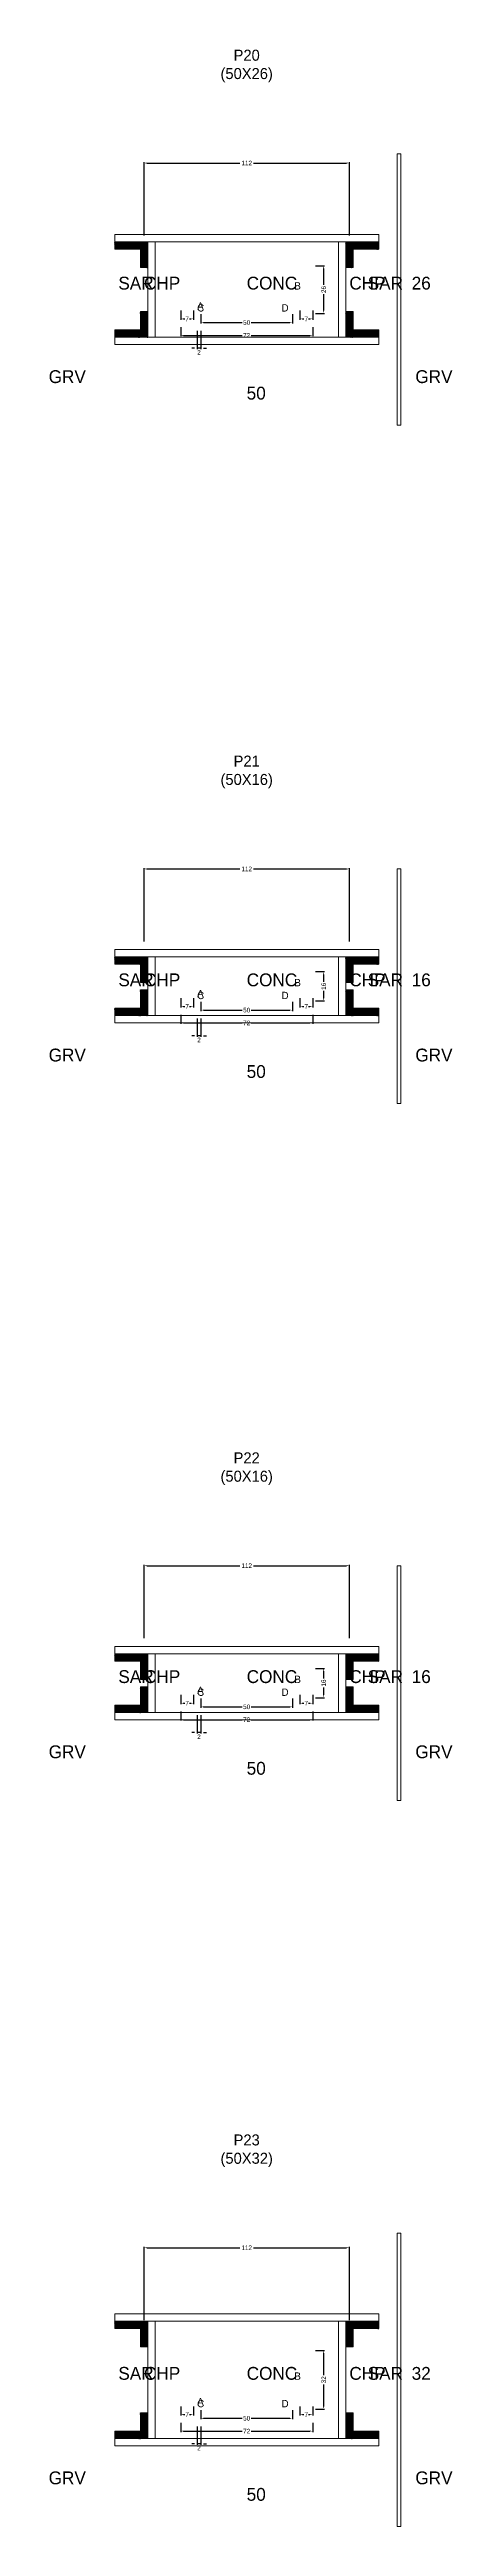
# Model space of a CAD drawing. Header units: centimetres. Extents: x -10500 to 4299, y -12546 to 295.
# Drawn here: x -108 to 112, y -4500 to -3149 of the extents above; entities that cross this region are included whole.
import ezdxf

# ---------------------------------------------------------------- set-up
doc = ezdxf.new("R2010")
doc.units = ezdxf.units.CM
for name, color, linetype in [('COTA', 241, 'Continuous'), ('Hachura', 251, 'Continuous'), ('NOMENCLATURA', 7, 'Continuous'), ('SARRAFO', 251, 'Continuous'), ('Texto Seção', 7, 'Continuous')]:
    doc.layers.add(name, color=color, linetype=linetype)
doc.dimstyles.new('cotax2', dxfattribs={"dimtxt": 2.5, "dimasz": 1.5, "dimexe": 0.5, "dimexo": 0.5, "dimgap": 0.5, "dimtad": 1, "dimcen": 2.5, "dimazin": 3, "dimtfac": 1, "dimtmove": 0, "dimatfit": 3})

msp = doc.modelspace()

# ---------------------------------------------------------------- texts
at = {"layer": 'NOMENCLATURA'}
for s, p in [('B', (26, -3280)), ('A', (-27, -3291)), ('C', (-27, -3292)), ('D', (19, -3292)), ('B', (26, -3660)), ('A', (-27, -3666)), ('C', (-27, -3667)), ('D', (19, -3667)), ('B', (26, -4040)), ('A', (-27, -4046)), ('C', (-27, -4047)), ('D', (19, -4047)), ('B', (26, -4420)), ('A', (-27, -4434)), ('C', (-27, -4435)), ('D', (19, -4435))]:
    msp.add_text(s, height=4, dxfattribs=at).set_placement(p)
at = {"layer": 'NOMENCLATURA', "char_height": 6, "attachment_point": 8}
for s, insert in [('P20\\P(50X26)', (0, -3167)), ('P21\\P(50X16)', (0, -3552)), ('P22\\P(50X16)', (0, -3932)), ('P23\\P(50X32)', (0, -4304))]:
    msp.add_mtext(s, dxfattribs=dict(at, insert=insert))
at = {"layer": 'Texto Seção'}
for s, p in [('SAR', (-70, -3280)), ('CHP', (-56, -3280)), ('CONC', (0, -3280)), ('CHP', (56, -3280)), ('SAR', (66, -3280)), ('26', (90, -3280)), ('GRV', (-108, -3331)), ('50', (0, -3340)), ('GRV', (92, -3331)), ('SAR', (-70, -3660)), ('CHP', (-56, -3660)), ('CONC', (0, -3660)), ('CHP', (56, -3660)), ('SAR', (66, -3660)), ('16', (90, -3660)), ('GRV', (-108, -3701)), ('GRV', (92, -3701)), ('50', (0, -3710)), ('SAR', (-70, -4040)), ('CHP', (-56, -4040)), ('CONC', (0, -4040)), ('CHP', (56, -4040)), ('SAR', (66, -4040)), ('16', (90, -4040)), ('GRV', (-108, -4081)), ('GRV', (92, -4081)), ('50', (0, -4090)), ('SAR', (-70, -4420)), ('CHP', (-56, -4420)), ('CONC', (0, -4420)), ('CHP', (56, -4420)), ('SAR', (66, -4420)), ('32', (90, -4420)), ('GRV', (-108, -4477)), ('GRV', (92, -4477)), ('50', (0, -4486))]:
    msp.add_text(s, height=7, dxfattribs=at).set_placement(p)

# ---------------------------------------------------------------- blocks, each defined once
blk = doc.blocks.new('_CLOSEDFILLED')
at = {"color": 0, "linetype": 'BYBLOCK'}
blk.add_solid([(-1, 0.16), (0, 0), (-1, -0.16)], dxfattribs=at)
blk = doc.blocks.new('*D422')
for p, q in [((-36, -4443.5), (-36, -4448.5)), ((36, -4443.5), (36, -4448.5)), ((-34.5, -4448), (-2.5, -4448)), ((2.5, -4448), (34.5, -4448))]:
    blk.add_line(p, q)
at = {"layer": 'Defpoints'}
for p in [(-36, -4443), (36, -4443), (-36, -4448)]:
    blk.add_point(p, dxfattribs=at)
at = {"layer": 'COTA', "xscale": 1.5, "yscale": 1.5, "rotation": 180}
blk.add_blockref('_CLOSEDFILLED', (-36, -4448), dxfattribs=at)
at = {"layer": 'COTA', "xscale": 1.5, "yscale": 1.5}
blk.add_blockref('_CLOSEDFILLED', (36, -4448), dxfattribs=at)
at = {"layer": 'COTA', "insert": (0, -4448), "char_height": 2.5, "attachment_point": 5}
blk.add_mtext('72', dxfattribs=at)
blk = doc.blocks.new('*D423')
for p, q in [((-25, -4436.5), (-25, -4441.5)), ((-23.5, -4441), (-2.5, -4441)), ((2.5, -4441), (23.5, -4441)), ((25, -4436.5), (25, -4441.5))]:
    blk.add_line(p, q)
at = {"layer": 'Defpoints'}
for p in [(-25, -4436), (-25, -4441), (25, -4436)]:
    blk.add_point(p, dxfattribs=at)
at = {"layer": 'COTA', "xscale": 1.5, "yscale": 1.5, "rotation": 180}
blk.add_blockref('_CLOSEDFILLED', (-25, -4441), dxfattribs=at)
at = {"layer": 'COTA', "xscale": 1.5, "yscale": 1.5}
blk.add_blockref('_CLOSEDFILLED', (25, -4441), dxfattribs=at)
at = {"layer": 'COTA', "insert": (0, -4441), "char_height": 2.5, "attachment_point": 5}
blk.add_mtext('50', dxfattribs=at)
blk = doc.blocks.new('*D424')
for p, q in [((37.5, -4404), (42.5, -4404)), ((42, -4417.5), (42, -4405.5)), ((42, -4434.5), (42, -4422.5)), ((37.5, -4436), (42.5, -4436))]:
    blk.add_line(p, q)
at = {"layer": 'Defpoints'}
for p in [(37, -4404), (37, -4436), (42, -4436)]:
    blk.add_point(p, dxfattribs=at)
at = {"layer": 'COTA', "xscale": 1.5, "yscale": 1.5}
for p, rotation in [((42, -4404), 90), ((42, -4436), 270)]:
    blk.add_blockref('_CLOSEDFILLED', p, dxfattribs=dict(at, rotation=rotation))
at = {"layer": 'COTA', "insert": (42, -4420), "char_height": 2.5, "attachment_point": 5, "rotation": 90}
blk.add_mtext('32', dxfattribs=at)
blk = doc.blocks.new('*D425')
for p, q in [((-36, -4434.5), (-36, -4439.5)), ((-34.5, -4439), (-33.75, -4439)), ((-31.25, -4439), (-30.5, -4439)), ((-29, -4434.5), (-29, -4439.5))]:
    blk.add_line(p, q)
at = {"layer": 'Defpoints'}
for p in [(-36, -4434), (-36, -4439), (-29, -4434)]:
    blk.add_point(p, dxfattribs=at)
at = {"layer": 'COTA', "xscale": 1.5, "yscale": 1.5, "rotation": 180}
blk.add_blockref('_CLOSEDFILLED', (-36, -4439), dxfattribs=at)
at = {"layer": 'COTA', "xscale": 1.5, "yscale": 1.5}
blk.add_blockref('_CLOSEDFILLED', (-29, -4439), dxfattribs=at)
at = {"layer": 'COTA', "insert": (-32.5, -4439), "char_height": 2.5, "attachment_point": 5}
blk.add_mtext('7', dxfattribs=at)
blk = doc.blocks.new('*D426')
for p, q in [((29, -4434.5), (29, -4439.5)), ((30.5, -4439), (31.25, -4439)), ((33.75, -4439), (34.5, -4439)), ((36, -4434.5), (36, -4439.5))]:
    blk.add_line(p, q)
at = {"layer": 'Defpoints'}
for p in [(29, -4434), (29, -4439), (36, -4434)]:
    blk.add_point(p, dxfattribs=at)
at = {"layer": 'COTA', "xscale": 1.5, "yscale": 1.5, "rotation": 180}
blk.add_blockref('_CLOSEDFILLED', (29, -4439), dxfattribs=at)
at = {"layer": 'COTA', "xscale": 1.5, "yscale": 1.5}
blk.add_blockref('_CLOSEDFILLED', (36, -4439), dxfattribs=at)
at = {"layer": 'COTA', "insert": (32.5, -4439), "char_height": 2.5, "attachment_point": 5}
blk.add_mtext('7', dxfattribs=at)
blk = doc.blocks.new('*D427')
for p, q in [((-56, -4387.5), (-56, -4347.5)), ((-54.5, -4348), (-3.75, -4348)), ((3.75, -4348), (54.5, -4348)), ((56, -4387.5), (56, -4347.5))]:
    blk.add_line(p, q)
at = {"layer": 'Defpoints'}
for p in [(-56, -4348), (-56, -4388), (56, -4388)]:
    blk.add_point(p, dxfattribs=at)
at = {"layer": 'COTA', "xscale": 1.5, "yscale": 1.5, "rotation": 180}
blk.add_blockref('_CLOSEDFILLED', (-56, -4348), dxfattribs=at)
at = {"layer": 'COTA', "xscale": 1.5, "yscale": 1.5}
blk.add_blockref('_CLOSEDFILLED', (56, -4348), dxfattribs=at)
at = {"layer": 'COTA', "insert": (0, -4348), "char_height": 2.5, "attachment_point": 5}
blk.add_mtext('112', dxfattribs=at)
blk = doc.blocks.new('*D388')
for p, q in [((-36, -4055.5), (-36, -4060.5)), ((-34.5, -4060), (-2.5, -4060)), ((2.5, -4060), (34.5, -4060)), ((36, -4055.5), (36, -4060.5))]:
    blk.add_line(p, q)
at = {"layer": 'Defpoints'}
for p in [(-36, -4055), (-36, -4060), (36, -4055)]:
    blk.add_point(p, dxfattribs=at)
at = {"layer": 'COTA', "xscale": 1.5, "yscale": 1.5, "rotation": 180}
blk.add_blockref('_CLOSEDFILLED', (-36, -4060), dxfattribs=at)
at = {"layer": 'COTA', "xscale": 1.5, "yscale": 1.5}
blk.add_blockref('_CLOSEDFILLED', (36, -4060), dxfattribs=at)
at = {"layer": 'COTA', "insert": (0, -4060), "char_height": 2.5, "attachment_point": 5}
blk.add_mtext('72', dxfattribs=at)
blk = doc.blocks.new('*D389')
for p, q in [((-25, -4048.5), (-25, -4053.5)), ((25, -4048.5), (25, -4053.5)), ((-23.5, -4053), (-2.5, -4053)), ((2.5, -4053), (23.5, -4053))]:
    blk.add_line(p, q)
at = {"layer": 'Defpoints'}
for p in [(-25, -4048), (25, -4048), (-25, -4053)]:
    blk.add_point(p, dxfattribs=at)
at = {"layer": 'COTA', "xscale": 1.5, "yscale": 1.5, "rotation": 180}
blk.add_blockref('_CLOSEDFILLED', (-25, -4053), dxfattribs=at)
at = {"layer": 'COTA', "xscale": 1.5, "yscale": 1.5}
blk.add_blockref('_CLOSEDFILLED', (25, -4053), dxfattribs=at)
at = {"layer": 'COTA', "insert": (0, -4053), "char_height": 2.5, "attachment_point": 5}
blk.add_mtext('50', dxfattribs=at)
blk = doc.blocks.new('*D390')
for p, q in [((37.5, -4032), (42.5, -4032)), ((42, -4037.5), (42, -4033.5)), ((37.5, -4048), (42.5, -4048)), ((42, -4046.5), (42, -4042.5))]:
    blk.add_line(p, q)
at = {"layer": 'Defpoints'}
for p in [(37, -4032), (37, -4048), (42, -4048)]:
    blk.add_point(p, dxfattribs=at)
at = {"layer": 'COTA', "xscale": 1.5, "yscale": 1.5}
for p, rotation in [((42, -4032), 90), ((42, -4048), 270)]:
    blk.add_blockref('_CLOSEDFILLED', p, dxfattribs=dict(at, rotation=rotation))
at = {"layer": 'COTA', "insert": (42, -4040), "char_height": 2.5, "attachment_point": 5, "rotation": 90}
blk.add_mtext('16', dxfattribs=at)
blk = doc.blocks.new('*D391')
for p, q in [((-36, -4046.5), (-36, -4051.5)), ((-34.5, -4051), (-33.75, -4051)), ((-31.25, -4051), (-30.5, -4051)), ((-29, -4046.5), (-29, -4051.5))]:
    blk.add_line(p, q)
at = {"layer": 'Defpoints'}
for p in [(-36, -4046), (-36, -4051), (-29, -4046)]:
    blk.add_point(p, dxfattribs=at)
at = {"layer": 'COTA', "xscale": 1.5, "yscale": 1.5, "rotation": 180}
blk.add_blockref('_CLOSEDFILLED', (-36, -4051), dxfattribs=at)
at = {"layer": 'COTA', "xscale": 1.5, "yscale": 1.5}
blk.add_blockref('_CLOSEDFILLED', (-29, -4051), dxfattribs=at)
at = {"layer": 'COTA', "insert": (-32.5, -4051), "char_height": 2.5, "attachment_point": 5}
blk.add_mtext('7', dxfattribs=at)
blk = doc.blocks.new('*D392')
for p, q in [((29, -4046.5), (29, -4051.5)), ((30.5, -4051), (31.25, -4051)), ((33.75, -4051), (34.5, -4051)), ((36, -4046.5), (36, -4051.5))]:
    blk.add_line(p, q)
at = {"layer": 'Defpoints'}
for p in [(29, -4046), (29, -4051), (36, -4046)]:
    blk.add_point(p, dxfattribs=at)
at = {"layer": 'COTA', "xscale": 1.5, "yscale": 1.5, "rotation": 180}
blk.add_blockref('_CLOSEDFILLED', (29, -4051), dxfattribs=at)
at = {"layer": 'COTA', "xscale": 1.5, "yscale": 1.5}
blk.add_blockref('_CLOSEDFILLED', (36, -4051), dxfattribs=at)
at = {"layer": 'COTA', "insert": (32.5, -4051), "char_height": 2.5, "attachment_point": 5}
blk.add_mtext('7', dxfattribs=at)
blk = doc.blocks.new('*D393')
for p, q in [((-56, -4015.5), (-56, -3975.5)), ((-54.5, -3976), (-3.75, -3976)), ((3.75, -3976), (54.5, -3976)), ((56, -4015.5), (56, -3975.5))]:
    blk.add_line(p, q)
at = {"layer": 'Defpoints'}
for p in [(-56, -3976), (-56, -4016), (56, -4016)]:
    blk.add_point(p, dxfattribs=at)
at = {"layer": 'COTA', "xscale": 1.5, "yscale": 1.5, "rotation": 180}
blk.add_blockref('_CLOSEDFILLED', (-56, -3976), dxfattribs=at)
at = {"layer": 'COTA', "xscale": 1.5, "yscale": 1.5}
blk.add_blockref('_CLOSEDFILLED', (56, -3976), dxfattribs=at)
at = {"layer": 'COTA', "insert": (0, -3976), "char_height": 2.5, "attachment_point": 5}
blk.add_mtext('112', dxfattribs=at)
blk = doc.blocks.new('*D354')
for p, q in [((-36, -3675.5), (-36, -3680.5)), ((-34.5, -3680), (-2.5, -3680)), ((2.5, -3680), (34.5, -3680)), ((36, -3675.5), (36, -3680.5))]:
    blk.add_line(p, q)
at = {"layer": 'Defpoints'}
for p in [(-36, -3675), (-36, -3680), (36, -3675)]:
    blk.add_point(p, dxfattribs=at)
at = {"layer": 'COTA', "xscale": 1.5, "yscale": 1.5, "rotation": 180}
blk.add_blockref('_CLOSEDFILLED', (-36, -3680), dxfattribs=at)
at = {"layer": 'COTA', "xscale": 1.5, "yscale": 1.5}
blk.add_blockref('_CLOSEDFILLED', (36, -3680), dxfattribs=at)
at = {"layer": 'COTA', "insert": (0, -3680), "char_height": 2.5, "attachment_point": 5}
blk.add_mtext('72', dxfattribs=at)
blk = doc.blocks.new('*D355')
for p, q in [((-25, -3668.5), (-25, -3673.5)), ((-23.5, -3673), (-2.5, -3673)), ((2.5, -3673), (23.5, -3673)), ((25, -3668.5), (25, -3673.5))]:
    blk.add_line(p, q)
at = {"layer": 'Defpoints'}
for p in [(-25, -3668), (-25, -3673), (25, -3668)]:
    blk.add_point(p, dxfattribs=at)
at = {"layer": 'COTA', "xscale": 1.5, "yscale": 1.5, "rotation": 180}
blk.add_blockref('_CLOSEDFILLED', (-25, -3673), dxfattribs=at)
at = {"layer": 'COTA', "xscale": 1.5, "yscale": 1.5}
blk.add_blockref('_CLOSEDFILLED', (25, -3673), dxfattribs=at)
at = {"layer": 'COTA', "insert": (0, -3673), "char_height": 2.5, "attachment_point": 5}
blk.add_mtext('50', dxfattribs=at)
blk = doc.blocks.new('*D356')
for p, q in [((37.5, -3652), (42.5, -3652)), ((42, -3657.5), (42, -3653.5)), ((37.5, -3668), (42.5, -3668)), ((42, -3666.5), (42, -3662.5))]:
    blk.add_line(p, q)
at = {"layer": 'Defpoints'}
for p in [(37, -3652), (37, -3668), (42, -3668)]:
    blk.add_point(p, dxfattribs=at)
at = {"layer": 'COTA', "xscale": 1.5, "yscale": 1.5}
for p, rotation in [((42, -3652), 90), ((42, -3668), 270)]:
    blk.add_blockref('_CLOSEDFILLED', p, dxfattribs=dict(at, rotation=rotation))
at = {"layer": 'COTA', "insert": (42, -3660), "char_height": 2.5, "attachment_point": 5, "rotation": 90}
blk.add_mtext('16', dxfattribs=at)
blk = doc.blocks.new('*D357')
for p, q in [((-36, -3666.5), (-36, -3671.5)), ((-34.5, -3671), (-33.75, -3671)), ((-31.25, -3671), (-30.5, -3671)), ((-29, -3666.5), (-29, -3671.5))]:
    blk.add_line(p, q)
at = {"layer": 'Defpoints'}
for p in [(-36, -3666), (-36, -3671), (-29, -3666)]:
    blk.add_point(p, dxfattribs=at)
at = {"layer": 'COTA', "xscale": 1.5, "yscale": 1.5, "rotation": 180}
blk.add_blockref('_CLOSEDFILLED', (-36, -3671), dxfattribs=at)
at = {"layer": 'COTA', "xscale": 1.5, "yscale": 1.5}
blk.add_blockref('_CLOSEDFILLED', (-29, -3671), dxfattribs=at)
at = {"layer": 'COTA', "insert": (-32.5, -3671), "char_height": 2.5, "attachment_point": 5}
blk.add_mtext('7', dxfattribs=at)
blk = doc.blocks.new('*D358')
for p, q in [((29, -3666.5), (29, -3671.5)), ((30.5, -3671), (31.25, -3671)), ((33.75, -3671), (34.5, -3671)), ((36, -3666.5), (36, -3671.5))]:
    blk.add_line(p, q)
at = {"layer": 'Defpoints'}
for p in [(29, -3666), (29, -3671), (36, -3666)]:
    blk.add_point(p, dxfattribs=at)
at = {"layer": 'COTA', "xscale": 1.5, "yscale": 1.5, "rotation": 180}
blk.add_blockref('_CLOSEDFILLED', (29, -3671), dxfattribs=at)
at = {"layer": 'COTA', "xscale": 1.5, "yscale": 1.5}
blk.add_blockref('_CLOSEDFILLED', (36, -3671), dxfattribs=at)
at = {"layer": 'COTA', "insert": (32.5, -3671), "char_height": 2.5, "attachment_point": 5}
blk.add_mtext('7', dxfattribs=at)
blk = doc.blocks.new('*D359')
for p, q in [((-56, -3635.5), (-56, -3595.5)), ((-54.5, -3596), (-3.75, -3596)), ((3.75, -3596), (54.5, -3596)), ((56, -3635.5), (56, -3595.5))]:
    blk.add_line(p, q)
at = {"layer": 'Defpoints'}
for p in [(-56, -3596), (-56, -3636), (56, -3636)]:
    blk.add_point(p, dxfattribs=at)
at = {"layer": 'COTA', "xscale": 1.5, "yscale": 1.5, "rotation": 180}
blk.add_blockref('_CLOSEDFILLED', (-56, -3596), dxfattribs=at)
at = {"layer": 'COTA', "xscale": 1.5, "yscale": 1.5}
blk.add_blockref('_CLOSEDFILLED', (56, -3596), dxfattribs=at)
at = {"layer": 'COTA', "insert": (0, -3596), "char_height": 2.5, "attachment_point": 5}
blk.add_mtext('112', dxfattribs=at)
blk = doc.blocks.new('*D320')
for p, q in [((-36, -3300.5), (-36, -3305.5)), ((-34.5, -3305), (-2.5, -3305)), ((2.5, -3305), (34.5, -3305)), ((36, -3300.5), (36, -3305.5))]:
    blk.add_line(p, q)
at = {"layer": 'Defpoints'}
for p in [(-36, -3300), (-36, -3305), (36, -3300)]:
    blk.add_point(p, dxfattribs=at)
at = {"layer": 'COTA', "xscale": 1.5, "yscale": 1.5, "rotation": 180}
blk.add_blockref('_CLOSEDFILLED', (-36, -3305), dxfattribs=at)
at = {"layer": 'COTA', "xscale": 1.5, "yscale": 1.5}
blk.add_blockref('_CLOSEDFILLED', (36, -3305), dxfattribs=at)
at = {"layer": 'COTA', "insert": (0, -3305), "char_height": 2.5, "attachment_point": 5}
blk.add_mtext('72', dxfattribs=at)
blk = doc.blocks.new('*D321')
for p, q in [((-25, -3293.5), (-25, -3298.5)), ((25, -3293.5), (25, -3298.5)), ((-23.5, -3298), (-2.5, -3298)), ((2.5, -3298), (23.5, -3298))]:
    blk.add_line(p, q)
at = {"layer": 'Defpoints'}
for p in [(-25, -3293), (25, -3293), (-25, -3298)]:
    blk.add_point(p, dxfattribs=at)
at = {"layer": 'COTA', "xscale": 1.5, "yscale": 1.5, "rotation": 180}
blk.add_blockref('_CLOSEDFILLED', (-25, -3298), dxfattribs=at)
at = {"layer": 'COTA', "xscale": 1.5, "yscale": 1.5}
blk.add_blockref('_CLOSEDFILLED', (25, -3298), dxfattribs=at)
at = {"layer": 'COTA', "insert": (0, -3298), "char_height": 2.5, "attachment_point": 5}
blk.add_mtext('50', dxfattribs=at)
blk = doc.blocks.new('*D322')
for p, q in [((37.5, -3267), (42.5, -3267)), ((42, -3277.5), (42, -3268.5)), ((42, -3291.5), (42, -3282.5)), ((37.5, -3293), (42.5, -3293))]:
    blk.add_line(p, q)
at = {"layer": 'Defpoints'}
for p in [(37, -3267), (37, -3293), (42, -3293)]:
    blk.add_point(p, dxfattribs=at)
at = {"layer": 'COTA', "xscale": 1.5, "yscale": 1.5}
for p, rotation in [((42, -3267), 90), ((42, -3293), 270)]:
    blk.add_blockref('_CLOSEDFILLED', p, dxfattribs=dict(at, rotation=rotation))
at = {"layer": 'COTA', "insert": (42, -3280), "char_height": 2.5, "attachment_point": 5, "rotation": 90}
blk.add_mtext('26', dxfattribs=at)
blk = doc.blocks.new('*D323')
for p, q in [((-36, -3291.5), (-36, -3296.5)), ((-34.5, -3296), (-33.75, -3296)), ((-31.25, -3296), (-30.5, -3296)), ((-29, -3291.5), (-29, -3296.5))]:
    blk.add_line(p, q)
at = {"layer": 'Defpoints'}
for p in [(-36, -3291), (-36, -3296), (-29, -3291)]:
    blk.add_point(p, dxfattribs=at)
at = {"layer": 'COTA', "xscale": 1.5, "yscale": 1.5, "rotation": 180}
blk.add_blockref('_CLOSEDFILLED', (-36, -3296), dxfattribs=at)
at = {"layer": 'COTA', "xscale": 1.5, "yscale": 1.5}
blk.add_blockref('_CLOSEDFILLED', (-29, -3296), dxfattribs=at)
at = {"layer": 'COTA', "insert": (-32.5, -3296), "char_height": 2.5, "attachment_point": 5}
blk.add_mtext('7', dxfattribs=at)
blk = doc.blocks.new('*D324')
for p, q in [((29, -3291.5), (29, -3296.5)), ((30.5, -3296), (31.25, -3296)), ((33.75, -3296), (34.5, -3296)), ((36, -3291.5), (36, -3296.5))]:
    blk.add_line(p, q)
at = {"layer": 'Defpoints'}
for p in [(29, -3291), (29, -3296), (36, -3291)]:
    blk.add_point(p, dxfattribs=at)
at = {"layer": 'COTA', "xscale": 1.5, "yscale": 1.5, "rotation": 180}
blk.add_blockref('_CLOSEDFILLED', (29, -3296), dxfattribs=at)
at = {"layer": 'COTA', "xscale": 1.5, "yscale": 1.5}
blk.add_blockref('_CLOSEDFILLED', (36, -3296), dxfattribs=at)
at = {"layer": 'COTA', "insert": (32.5, -3296), "char_height": 2.5, "attachment_point": 5}
blk.add_mtext('7', dxfattribs=at)
blk = doc.blocks.new('*D325')
for p, q in [((-56, -3250.5), (-56, -3210.5)), ((-54.5, -3211), (-3.75, -3211)), ((3.75, -3211), (54.5, -3211)), ((56, -3250.5), (56, -3210.5))]:
    blk.add_line(p, q)
at = {"layer": 'Defpoints'}
for p in [(-56, -3211), (-56, -3251), (56, -3251)]:
    blk.add_point(p, dxfattribs=at)
at = {"layer": 'COTA', "xscale": 1.5, "yscale": 1.5, "rotation": 180}
blk.add_blockref('_CLOSEDFILLED', (-56, -3211), dxfattribs=at)
at = {"layer": 'COTA', "xscale": 1.5, "yscale": 1.5}
blk.add_blockref('_CLOSEDFILLED', (56, -3211), dxfattribs=at)
at = {"layer": 'COTA', "insert": (0, -3211), "char_height": 2.5, "attachment_point": 5}
blk.add_mtext('112', dxfattribs=at)

# ---------------------------------------------------------------- dimensions: what is measured, and where the dimension line sits
at = {"layer": 'COTA'}
for base, p1, p2, picture, middle in [((-56, -3211), (-56, -3251), (56, -3251), '*D325', (0, -3211)), ((-36, -3296), (-36, -3291), (-29, -3291), '*D323', (-32.5, -3296)), ((-25, -3298), (-25, -3293), (25, -3293), '*D321', (0, -3298)), ((29, -3296), (29, -3291), (36, -3291), '*D324', (32.5, -3296)), ((-36, -3305), (-36, -3300), (36, -3300), '*D320', (0, -3305)), ((-56, -3596), (-56, -3636), (56, -3636), '*D359', (0, -3596)), ((-36, -3671), (-36, -3666), (-29, -3666), '*D357', (-32.5, -3671)), ((-25, -3673), (-25, -3668), (25, -3668), '*D355', (0, -3673)), ((29, -3671), (29, -3666), (36, -3666), '*D358', (32.5, -3671)), ((-36, -3680), (-36, -3675), (36, -3675), '*D354', (0, -3680)), ((-56, -3976), (-56, -4016), (56, -4016), '*D393', (0, -3976)), ((-36, -4051), (-36, -4046), (-29, -4046), '*D391', (-32.5, -4051)), ((-25, -4053), (-25, -4048), (25, -4048), '*D389', (0, -4053)), ((29, -4051), (29, -4046), (36, -4046), '*D392', (32.5, -4051)), ((-36, -4060), (-36, -4055), (36, -4055), '*D388', (0, -4060)), ((-56, -4348), (-56, -4388), (56, -4388), '*D427', (0, -4348)), ((-36, -4439), (-36, -4434), (-29, -4434), '*D425', (-32.5, -4439)), ((-36, -4448), (-36, -4443), (36, -4443), '*D422', (0, -4448)), ((-25, -4441), (-25, -4436), (25, -4436), '*D423', (0, -4441)), ((29, -4439), (29, -4434), (36, -4434), '*D426', (32.5, -4439))]:
    dim = msp.add_linear_dim(base=base, p1=p1, p2=p2, dimstyle='cotax2', dxfattribs=at)
    dim.commit()
    dim.dimension.update_dxf_attribs({"geometry": picture, "text_midpoint": middle})
for base, p1, p2, picture, middle in [((42, -3293), (37, -3293), (37, -3267), '*D322', (42, -3280)), ((42, -3668), (37, -3668), (37, -3652), '*D356', (42, -3660)), ((42, -4048), (37, -4048), (37, -4032), '*D390', (42, -4040)), ((42, -4436), (37, -4436), (37, -4404), '*D424', (42, -4420))]:
    dim = msp.add_linear_dim(base=base, p1=p1, p2=p2, angle=90, dimstyle='cotax2', dxfattribs=at)
    dim.commit()
    dim.dimension.update_dxf_attribs({"geometry": picture, "text_midpoint": middle})
for base, p1, p2 in [((-25, -3312), (-25, -3302), (-27, -3302)), ((-25, -3687), (-25, -3677), (-27, -3677)), ((-25, -4067), (-25, -4057), (-27, -4057)), ((-25, -4455), (-25, -4445), (-27, -4445))]:
    msp.add_linear_dim(base=base, p1=p1, p2=p2, dimstyle='cotax2', dxfattribs=at).render()

# ---------------------------------------------------------------- hatches: boundary and pattern name
at = {"layer": 'SARRAFO'}
h = msp.add_hatch(dxfattribs=at)
h.set_pattern_fill('SOLID', scale=2)
h.paths.add_polyline_path([(-72, -3258), (-58, -3258), (-58, -3254), (-72, -3254)])
h = msp.add_hatch(dxfattribs=at)
h.set_pattern_fill('SOLID', scale=2)
h.paths.add_polyline_path([(-58, -3268), (-54, -3268), (-54, -3254), (-58, -3254)])
h = msp.add_hatch(dxfattribs=at)
h.set_pattern_fill('SOLID', scale=2)
h.paths.add_polyline_path([(54, -3268), (58, -3268), (58, -3254), (54, -3254)])
h = msp.add_hatch(dxfattribs=at)
h.set_pattern_fill('SOLID', scale=2)
h.paths.add_polyline_path([(58, -3258), (72, -3258), (72, -3254), (58, -3254)])
h = msp.add_hatch(dxfattribs=at)
h.set_pattern_fill('SOLID', scale=2)
h.paths.add_polyline_path([(-58, -3306), (-54, -3306), (-54, -3292), (-58, -3292)])
h = msp.add_hatch(dxfattribs=at)
h.set_pattern_fill('SOLID', scale=2)
h.paths.add_polyline_path([(54, -3306), (58, -3306), (58, -3292), (54, -3292)])
h = msp.add_hatch(dxfattribs=at)
h.set_pattern_fill('SOLID', scale=2)
h.paths.add_polyline_path([(-72, -3306), (-58, -3306), (-58, -3302), (-72, -3302)])
h = msp.add_hatch(dxfattribs=at)
h.set_pattern_fill('SOLID', scale=2)
h.paths.add_polyline_path([(58, -3306), (72, -3306), (72, -3302), (58, -3302)])
h = msp.add_hatch(dxfattribs=at)
h.set_pattern_fill('SOLID', scale=2)
h.paths.add_polyline_path([(-72, -3648), (-58, -3648), (-58, -3644), (-72, -3644)])
h = msp.add_hatch(dxfattribs=at)
h.set_pattern_fill('SOLID', scale=2)
h.paths.add_polyline_path([(-58, -3658), (-54, -3658), (-54, -3644), (-58, -3644)])
h = msp.add_hatch(dxfattribs=at)
h.set_pattern_fill('SOLID', scale=2)
h.paths.add_polyline_path([(54, -3658), (58, -3658), (58, -3644), (54, -3644)])
h = msp.add_hatch(dxfattribs=at)
h.set_pattern_fill('SOLID', scale=2)
h.paths.add_polyline_path([(58, -3648), (72, -3648), (72, -3644), (58, -3644)])
h = msp.add_hatch(dxfattribs=at)
h.set_pattern_fill('SOLID', scale=2)
h.paths.add_polyline_path([(-72, -3676), (-58, -3676), (-58, -3672), (-72, -3672)])
h = msp.add_hatch(dxfattribs=at)
h.set_pattern_fill('SOLID', scale=2)
h.paths.add_polyline_path([(-58, -3676), (-54, -3676), (-54, -3662), (-58, -3662)])
h = msp.add_hatch(dxfattribs=at)
h.set_pattern_fill('SOLID', scale=2)
h.paths.add_polyline_path([(54, -3676), (58, -3676), (58, -3662), (54, -3662)])
h = msp.add_hatch(dxfattribs=at)
h.set_pattern_fill('SOLID', scale=2)
h.paths.add_polyline_path([(58, -3676), (72, -3676), (72, -3672), (58, -3672)])
h = msp.add_hatch(dxfattribs=at)
h.set_pattern_fill('SOLID', scale=2)
h.paths.add_polyline_path([(-72, -4028), (-58, -4028), (-58, -4024), (-72, -4024)])
h = msp.add_hatch(dxfattribs=at)
h.set_pattern_fill('SOLID', scale=2)
h.paths.add_polyline_path([(-58, -4038), (-54, -4038), (-54, -4024), (-58, -4024)])
h = msp.add_hatch(dxfattribs=at)
h.set_pattern_fill('SOLID', scale=2)
h.paths.add_polyline_path([(54, -4038), (58, -4038), (58, -4024), (54, -4024)])
h = msp.add_hatch(dxfattribs=at)
h.set_pattern_fill('SOLID', scale=2)
h.paths.add_polyline_path([(58, -4028), (72, -4028), (72, -4024), (58, -4024)])
h = msp.add_hatch(dxfattribs=at)
h.set_pattern_fill('SOLID', scale=2)
h.paths.add_polyline_path([(-72, -4056), (-58, -4056), (-58, -4052), (-72, -4052)])
h = msp.add_hatch(dxfattribs=at)
h.set_pattern_fill('SOLID', scale=2)
h.paths.add_polyline_path([(-58, -4056), (-54, -4056), (-54, -4042), (-58, -4042)])
h = msp.add_hatch(dxfattribs=at)
h.set_pattern_fill('SOLID', scale=2)
h.paths.add_polyline_path([(54, -4056), (58, -4056), (58, -4042), (54, -4042)])
h = msp.add_hatch(dxfattribs=at)
h.set_pattern_fill('SOLID', scale=2)
h.paths.add_polyline_path([(58, -4056), (72, -4056), (72, -4052), (58, -4052)])
h = msp.add_hatch(dxfattribs=at)
h.set_pattern_fill('SOLID', scale=2)
h.paths.add_polyline_path([(-72, -4392), (-58, -4392), (-58, -4388), (-72, -4388)])
h = msp.add_hatch(dxfattribs=at)
h.set_pattern_fill('SOLID', scale=2)
h.paths.add_polyline_path([(-58, -4402), (-54, -4402), (-54, -4388), (-58, -4388)])
h = msp.add_hatch(dxfattribs=at)
h.set_pattern_fill('SOLID', scale=2)
h.paths.add_polyline_path([(54, -4402), (58, -4402), (58, -4388), (54, -4388)])
h = msp.add_hatch(dxfattribs=at)
h.set_pattern_fill('SOLID', scale=2)
h.paths.add_polyline_path([(58, -4392), (72, -4392), (72, -4388), (58, -4388)])
h = msp.add_hatch(dxfattribs=at)
h.set_pattern_fill('SOLID', scale=2)
h.paths.add_polyline_path([(-58, -4452), (-54, -4452), (-54, -4438), (-58, -4438)])
h = msp.add_hatch(dxfattribs=at)
h.set_pattern_fill('SOLID', scale=2)
h.paths.add_polyline_path([(54, -4452), (58, -4452), (58, -4438), (54, -4438)])
h = msp.add_hatch(dxfattribs=at)
h.set_pattern_fill('SOLID', scale=2)
h.paths.add_polyline_path([(-72, -4452), (-58, -4452), (-58, -4448), (-72, -4448)])
h = msp.add_hatch(dxfattribs=at)
h.set_pattern_fill('SOLID', scale=2)
h.paths.add_polyline_path([(58, -4452), (72, -4452), (72, -4448), (58, -4448)])

# ---------------------------------------------------------------- linework, layer by layer
at = {"layer": 'Hachura', "lineweight": 13}
for points in [[(82, -3354), (84, -3354), (84, -3206), (82, -3206)], [(82, -3724), (84, -3724), (84, -3596), (82, -3596)], [(82, -4104), (84, -4104), (84, -3976), (82, -3976)], [(82, -4500), (84, -4500), (84, -4340), (82, -4340)]]:
    msp.add_lwpolyline(points, close=True, dxfattribs=at)
at = {"layer": 'Hachura', "lineweight": 18}
for points in [[(-72, -3254), (72, -3254), (72, -3250), (-72, -3250)], [(-54, -3306), (-50, -3306), (-50, -3254), (-54, -3254)], [(50, -3306), (54, -3306), (54, -3254), (50, -3254)], [(-72, -3310), (72, -3310), (72, -3306), (-72, -3306)], [(-72, -3644), (72, -3644), (72, -3640), (-72, -3640)], [(-54, -3676), (-50, -3676), (-50, -3644), (-54, -3644)], [(50, -3676), (54, -3676), (54, -3644), (50, -3644)], [(-72, -3680), (72, -3680), (72, -3676), (-72, -3676)], [(-72, -4024), (72, -4024), (72, -4020), (-72, -4020)], [(-54, -4056), (-50, -4056), (-50, -4024), (-54, -4024)], [(50, -4056), (54, -4056), (54, -4024), (50, -4024)], [(-72, -4060), (72, -4060), (72, -4056), (-72, -4056)], [(-72, -4388), (72, -4388), (72, -4384), (-72, -4384)], [(-54, -4452), (-50, -4452), (-50, -4388), (-54, -4388)], [(50, -4452), (54, -4452), (54, -4388), (50, -4388)], [(-72, -4456), (72, -4456), (72, -4452), (-72, -4452)]]:
    msp.add_lwpolyline(points, close=True, dxfattribs=at)
at = {"layer": 'SARRAFO', "lineweight": 13}
for points in [[(-72, -3258), (-58, -3258), (-58, -3254), (-72, -3254)], [(-58, -3268), (-54, -3268), (-54, -3254), (-58, -3254)], [(54, -3268), (58, -3268), (58, -3254), (54, -3254)], [(58, -3258), (72, -3258), (72, -3254), (58, -3254)], [(-58, -3306), (-54, -3306), (-54, -3292), (-58, -3292)], [(54, -3306), (58, -3306), (58, -3292), (54, -3292)], [(-72, -3306), (-58, -3306), (-58, -3302), (-72, -3302)], [(58, -3306), (72, -3306), (72, -3302), (58, -3302)], [(-72, -3648), (-58, -3648), (-58, -3644), (-72, -3644)], [(-58, -3658), (-54, -3658), (-54, -3644), (-58, -3644)], [(54, -3658), (58, -3658), (58, -3644), (54, -3644)], [(58, -3648), (72, -3648), (72, -3644), (58, -3644)], [(-72, -3676), (-58, -3676), (-58, -3672), (-72, -3672)], [(-58, -3676), (-54, -3676), (-54, -3662), (-58, -3662)], [(54, -3676), (58, -3676), (58, -3662), (54, -3662)], [(58, -3676), (72, -3676), (72, -3672), (58, -3672)], [(-72, -4028), (-58, -4028), (-58, -4024), (-72, -4024)], [(-58, -4038), (-54, -4038), (-54, -4024), (-58, -4024)], [(54, -4038), (58, -4038), (58, -4024), (54, -4024)], [(58, -4028), (72, -4028), (72, -4024), (58, -4024)], [(-72, -4056), (-58, -4056), (-58, -4052), (-72, -4052)], [(-58, -4056), (-54, -4056), (-54, -4042), (-58, -4042)], [(54, -4056), (58, -4056), (58, -4042), (54, -4042)], [(58, -4056), (72, -4056), (72, -4052), (58, -4052)], [(-72, -4392), (-58, -4392), (-58, -4388), (-72, -4388)], [(-58, -4402), (-54, -4402), (-54, -4388), (-58, -4388)], [(54, -4402), (58, -4402), (58, -4388), (54, -4388)], [(58, -4392), (72, -4392), (72, -4388), (58, -4388)], [(-58, -4452), (-54, -4452), (-54, -4438), (-58, -4438)], [(54, -4452), (58, -4452), (58, -4438), (54, -4438)], [(-72, -4452), (-58, -4452), (-58, -4448), (-72, -4448)], [(58, -4452), (72, -4452), (72, -4448), (58, -4448)]]:
    msp.add_lwpolyline(points, close=True, dxfattribs=at)

msp.set_redraw_order([(e.dxf.handle, doc.entitydb.next_handle()) for e in msp.query("TEXT MTEXT ATTDEF DIMENSION ARC_DIMENSION")])  # texts and dimensions are drawn at this point

doc.saveas('drawing.dxf')
